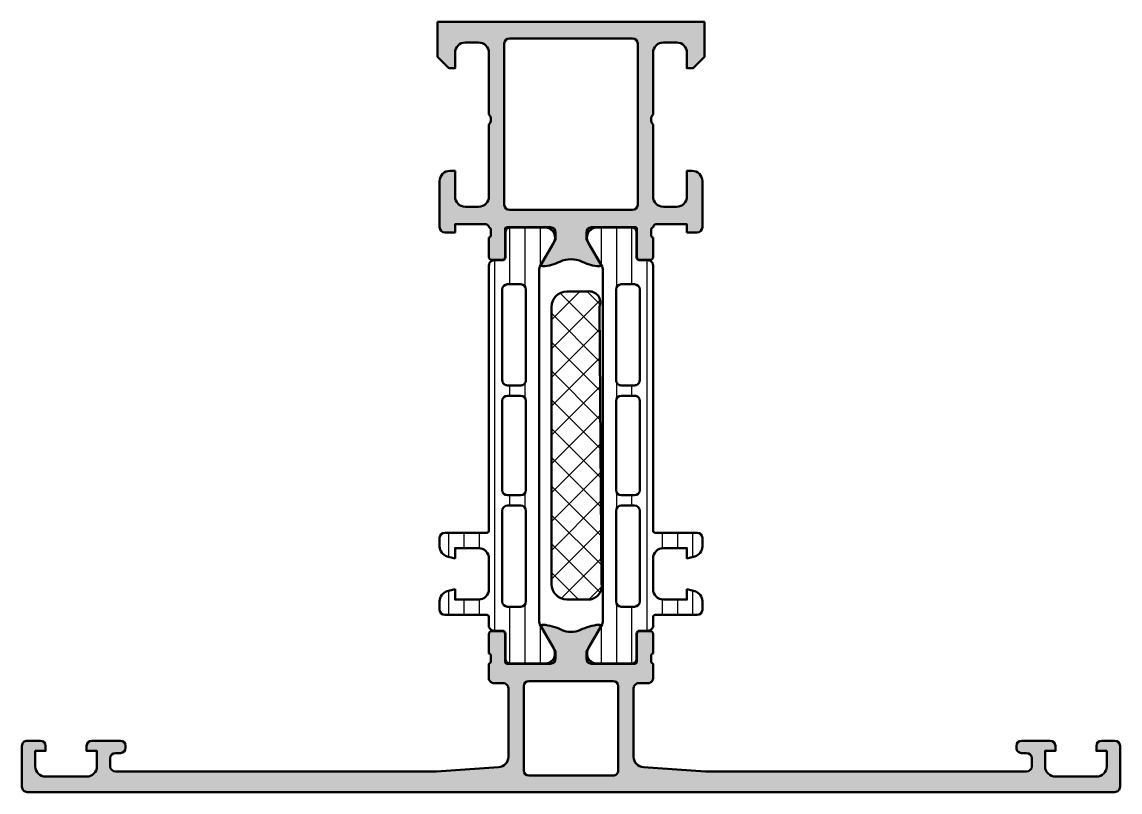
# Model space of a CAD drawing. Extents: x 0 to 107, y 0 to 75.
import ezdxf

# ---------------------------------------------------------------- set-up
doc = ezdxf.new("R2010")
doc.units = 0
for name, color, linetype, lineweight in [('0S-Alu contour', 7, 'Continuous', 50), ('0S-Alu hatch', 252, 'Continuous', 25), ('0S-Plastic contour', 254, 'Continuous', 50), ('0S-Plastic hatch', 253, 'Continuous', 25), ('0S-PT contour', 91, 'Continuous', 50), ('0S-PT hatch', 103, 'Continuous', 25)]:
    doc.layers.add(name, color=color, linetype=linetype, lineweight=lineweight)
pattern_1 = [(90, (0, 0), (-1.4859, 0), [])]

# ---------------------------------------------------------------- blocks, each defined once
blk = doc.blocks.new('357490__4FD1E0D5_B835_42A0_99E2_AF206BE9A804_')
at = {"layer": '0S-Alu hatch'}
h = blk.add_hatch(color=256, dxfattribs=at)
edge = h.paths.add_edge_path()
edge.add_arc((45.99992943855633, 11.10012912622012), 0.4999971273765241, 180, 270.0000000005252)
edge.add_line((45.99992943856091, 10.6001319988436), (46.89993518381997, 10.60013199886012))
edge.add_ellipse((46.89993518381998, 10.10013487148376), major_axis=(-0.4999971273763571, 0), ratio=1, start_angle=180, end_angle=270.0000000000008, ccw=False)
edge.add_line((47.39993231119633, 10.10013487148376), (47.39993231118805, 3.420008101815311))
edge.add_ellipse((46.40000836160981, 3.431644893013613), major_axis=(-0.9999916598899901, 0), ratio=1, start_angle=92.2039199021807, end_angle=179.3332403675118, ccw=False)
edge.add_line((46.43846421465041, 2.432392939191927), (40.39989511788973, 1.999996882273009))
edge.add_line((40.39989511788973, 1.999996882273009), (9.09991778486463, 1.999996881998572))
edge.add_ellipse((9.099917784864632, 2.500013445732179), major_axis=(-0.5000165637336065, 0), ratio=1, start_angle=0, end_angle=89.99999999999977, ccw=False)
edge.add_line((8.599901221131026, 2.500013445732179), (8.59990122140559, 3.299999934033992))
edge.add_ellipse((9.09993632057094, 3.299964834865358), major_axis=(-0.5000351003972154, 0), ratio=1, start_angle=270.0040217861088, end_angle=359.99597821389375, ccw=False)
edge.add_line((9.099901221402448, 3.799999934030708), (9.599901221405341, 3.799999934030708))
edge.add_arc((9.599901221405341, 4.299999934030729), 0.5000000000000214, 270, 360)
edge.add_line((10.09990122140536, 4.299999934030729), (10.09990122140536, 4.499999934030718))
edge.add_arc((9.599901221405322, 4.499999934030713), 0.5000000000000409, 0, 89.99999999999959)
edge.add_line((9.599901221405325, 4.999999934030754), (6.799987815040131, 4.999999934030769))
edge.add_arc((6.800042918589341, 4.499944830474687), 0.5000551065921482, 90.00631370577108, 179.9936862933146)
edge.add_line((6.299987815033261, 4.499999934031961), (6.299987815033261, 3.999999934030768))
edge.add_line((6.299987815033261, 3.999999934030768), (7.299987815033261, 3.999999934030639))
edge.add_line((7.299987815033261, 3.999999934030639), (7.299987815515991, 2.499968862668431))
edge.add_ellipse((6.300018886395597, 2.499968862668431), major_axis=(-0.9999689291203939, 0), ratio=1, start_angle=90.00000000000011, end_angle=180, ccw=False)
edge.add_line((6.300018886395598, 1.499999933548037), (2.299987815027361, 1.499999934030767))
edge.add_ellipse((2.300030993532751, 2.500043112530256), major_axis=(-1.00004317943164, 0), ratio=1, start_angle=0.00247383901108833, end_angle=89.99752616069378, ccw=False)
edge.add_line((1.299987815033261, 2.49999993403001), (1.299987815033261, 3.999999934030768))
edge.add_line((1.299987815033261, 3.999999934030768), (2.299987815033261, 3.999999934030768))
edge.add_line((2.299987815033261, 3.999999934030768), (2.299987815088536, 4.500007368681508))
edge.add_arc((1.799995249684002, 4.500007368681508), 0.4999925654045346, 0, 89.99999999966512)
edge.add_line((1.799995249686924, 4.999999934086043), (0.5000027629318897, 4.999999934038365))
edge.add_arc((0.5000027629318569, 4.499997193163508), 0.5000027408748569, 89.99999999999623, 180)
edge.add_line((2.2057e-08, 4.499997193163508), (2.20369173e-08, 0.4999870516386027))
edge.add_arc((0.4999871398107089, 0.4999870516386028), 0.4999871177737915, 180, 270.0014762355595)
edge.add_line((0.5000000220643189, -6.59692319e-08), (106.4999350775055, -7.01864721e-08))
edge.add_arc((106.4999350775055, 0.5000648796390033), 0.5000649498254754, 269.9999999999984, 360)
edge.add_line((107.000000027331, 0.5000648788273879), (107.0000000285565, 4.499919354888859))
edge.add_arc((106.4999194429226, 4.499919354888859), 0.500080585633839, 0, 89.99999989004239)
edge.add_line((106.4999194438823, 4.999999940522698), (105.2000011451554, 4.999999936525642))
edge.add_arc((105.2000011451554, 4.499949982814882), 0.5000499537107599, 90, 180)
edge.add_line((104.6999511914446, 4.499949982814882), (104.6999511939395, 3.999999934030768))
edge.add_line((104.6999511939395, 3.999999934030768), (105.6999511939395, 3.999999934030654))
edge.add_line((105.6999511939395, 3.999999934030654), (105.699951194623, 2.499962960337106))
edge.add_ellipse((104.6999881676332, 2.499962960337097), major_axis=(-0.9999630269898744, 0), ratio=1, start_angle=90.0000000423176, end_angle=180, ccw=False)
edge.add_line((104.6999881683717, 1.499999933347223), (100.7000280636486, 1.499999931076526))
edge.add_ellipse((100.7000280636486, 2.500076803739865), major_axis=(-1.000076872663339, 0), ratio=1, start_angle=0, end_angle=90.0000000000008, ccw=False)
edge.add_line((99.69995119098527, 2.500076803739865), (99.69995119393951, 3.999999934030768))
edge.add_line((99.69995119393951, 3.999999934030768), (100.6999511939395, 3.999999934030768))
edge.add_line((100.6999511939395, 3.999999934030768), (100.6999511959115, 4.500044339294618))
edge.add_arc((100.1999955992033, 4.500044339294618), 0.499955596708162, 0, 89.99999999999837)
edge.add_line((100.1999955992034, 4.99999993600278), (97.39996340097082, 4.999999934030764))
edge.add_arc((97.39996340097082, 4.499999934030707), 0.500000000000057, 90, 180)
edge.add_line((96.89996340097076, 4.499999934030707), (96.8999634009708, 4.299999934030645))
edge.add_arc((97.39996340097078, 4.29999993403068), 0.4999999999999716, 180, 270.0000001411698)
edge.add_line((97.39996340220272, 3.799999934030709), (97.89992830180518, 3.799999935262576))
edge.add_ellipse((97.89992830180518, 3.299964834865309), major_axis=(-0.500035100397267, 0), ratio=1, start_angle=180, end_angle=270, ccw=False)
edge.add_line((98.39996340220245, 3.299964835036921), (98.39996340124515, 2.500013445732302))
edge.add_ellipse((97.89994683751151, 2.500013445732168), major_axis=(-0.5000165637336238, 0), ratio=1, start_angle=90, end_angle=180, ccw=False)
edge.add_line((97.89994683751151, 1.999996881998545), (66.59996950448652, 1.999996882272981))
edge.add_line((66.59996950448652, 1.999996882272981), (60.56151418229343, 2.432384792282648))
edge.add_ellipse((60.59997207838205, 3.431684810394241), major_axis=(-1.000039767193982, 0), ratio=1, start_angle=0, end_angle=87.79606903054412, ccw=False)
edge.add_line((59.59993231118807, 3.431684810394241), (59.5999323111798, 10.10013487148362))
edge.add_ellipse((60.09992943855631, 10.10013487148362), major_axis=(-0.4999971273765027, 0), ratio=1, start_angle=269.9999999994748, end_angle=360, ccw=False)
edge.add_line((60.09992943856089, 10.60013199886012), (60.99993518381984, 10.6001319988436))
edge.add_arc((60.99993518381985, 11.10012912622006), 0.4999971273764637, 269.9999999999992, 360)
edge.add_line((61.49993231119632, 11.10012912622006), (61.49993231118807, 12.50013352473056))
edge.add_ellipse((61.57879933350562, 12.76767677014245), major_axis=(-0.2789254297742734, 0), ratio=1, start_angle=-1.1624791643134245, end_angle=73.57541436801142, ccw=False)
edge.add_line((61.29993131118812, 12.77333552473081), (61.29993131118837, 13.22692952473089))
edge.add_ellipse((61.57879940683104, 13.23259018420804), major_axis=(-0.2789255417366551, 0), ratio=1, start_angle=-73.57540544465621, end_angle=1.1628700729074808, ccw=False)
edge.add_line((61.49993231118806, 13.50013352473052), (61.49993231118784, 15.38014452473939))
edge.add_arc((61.19993231118799, 15.38014452473935), 0.299999999999855, 0, 89.99999999998644)
edge.add_line((61.19993231118806, 15.68014452473921), (60.21995799214531, 15.68014452473944))
edge.add_arc((60.21995799214523, 15.38014452473948), 0.2999999999999616, 89.99999999998506, 180)
edge.add_line((59.91995799214527, 15.38014452473948), (59.91995799214527, 12.70013352473109))
edge.add_ellipse((59.7199656215388, 12.70013352473108), major_axis=(-0.1999923706064663, 0), ratio=1, start_angle=90, end_angle=180, ccw=False)
edge.add_line((59.7199656215388, 12.50014115412462), (55.49991942893439, 12.50014115395899))
edge.add_ellipse((55.49991942893442, 13.00012827173292), major_axis=(-0.4999871177739302, 0), ratio=1, start_angle=0, end_angle=89.99999999999591, ccw=False)
edge.add_line((54.99993231116049, 13.00012827173292), (54.99993231118807, 13.7001381023671))
edge.add_line((54.99993231118807, 13.7001381023671), (56.38817694009433, 16.10465622980852))
edge.add_arc((56.26430303515732, 16.16255089968168), 0.1367352811971543, 334.9501291749507, 464.9238952411785)
edge.add_arc((56.66419420197813, 11.29813670211997), 5.01544623895251, 94.9768412664942, 116.5945629453906)
edge.add_ellipse((53.49990179361001, 18.00161353760221), major_axis=(-2.401482695631353, 0), ratio=1, start_angle=67.5000333926235, end_angle=112.49996660733581, ccw=False)
edge.add_arc((50.37674043463504, 11.44365281485493), 4.866995550967084, 63.07151871785237, 85.35657133341392)
edge.add_arc((50.73264136005231, 16.16497024539471), 0.1351848956070184, 73.62843311570506, 206.4975424691854)
edge.add_line((50.6116571647037, 16.10465622980851), (51.99990179360995, 13.70013810236712))
edge.add_line((51.99990179360995, 13.70013810236712), (51.99990179384816, 13.00011809051488))
edge.add_ellipse((51.49992485692626, 13.0001180905149), major_axis=(-0.4999769369218896, 0), ratio=1, start_angle=90.00009934834509, end_angle=180, ccw=False)
edge.add_line((51.49992572386413, 12.50014115359376), (47.27990666491252, 12.50013383684031))
edge.add_ellipse((47.27990631812192, 12.7001335247311), major_axis=(-0.1999996878910992, 0), ratio=1, start_angle=0, end_angle=90.00009934834378, ccw=False)
edge.add_line((47.07990663023082, 12.7001335247311), (47.0799066302306, 15.3801445247395))
edge.add_arc((46.77990663023075, 15.38014452473947), 0.2999999999998408, 0, 89.99999999999459)
edge.add_line((46.77990663023078, 15.68014452473932), (45.79993231118804, 15.68014452473943))
edge.add_arc((45.79993231118801, 15.38014452473924), 0.3000000000001819, 89.99999999999186, 180)
edge.add_line((45.49993231118782, 15.38014452473924), (45.49993231118805, 13.50013352473065))
edge.add_ellipse((45.42106521554509, 13.23259018420795), major_axis=(-0.2789255417368594, 0), ratio=1, start_angle=178.8371299271835, end_angle=253.57540544467162, ccw=False)
edge.add_line((45.69993331118797, 13.22692952473124), (45.69993331118797, 12.77333552473083))
edge.add_ellipse((45.42106528887042, 12.76767677014236), major_axis=(-0.2789254297743323, 0), ratio=1, start_angle=106.4245856320064, end_angle=181.1624791643354, ccw=False)
edge.add_line((45.49993231118807, 12.50013352473044), (45.4999323111798, 11.10012912622012))
edge = h.paths.add_edge_path()
edge.add_line((48.89994528115876, 2.100139509037092), (48.89994528115877, 10.30012894709404))
edge.add_ellipse((49.39994528115877, 10.30012894709404), major_axis=(-0.4999999999999929, 0), ratio=1, start_angle=270, end_angle=360, ccw=False)
edge.add_line((49.39994528115877, 10.80012894709404), (57.59991934121735, 10.80012894709404))
edge.add_ellipse((57.59991934121735, 10.30012894709404), major_axis=(-0.5, 0), ratio=1, start_angle=180, end_angle=270, ccw=False)
edge.add_line((58.09991934121736, 10.30012894709404), (58.09991934121736, 2.100139509037099))
edge.add_ellipse((57.59991934121735, 2.100139509037099), major_axis=(-0.5000000000000071, 0), ratio=1, start_angle=89.9999999999992, end_angle=180, ccw=False)
edge.add_line((57.59991934121735, 1.600139509037092), (49.39994528115876, 1.600139509037092))
edge.add_ellipse((49.39994528115876, 2.100139509037092), major_axis=(-0.5, 0), ratio=1, start_angle=0, end_angle=90, ccw=False)
at = {"layer": '0S-Alu contour', "color": 7}
for points in [[(50.6116571647037, 16.10465622980851), (51.99990179360995, 13.70013810236712), (51.99990179384816, 13.00011809051488)], [(54.99993231116049, 13.00012827173292), (54.99993231118807, 13.7001381023671), (56.38817694009433, 16.10465622980852)], [(45.49993231118782, 15.38014452473924), (45.49993231118805, 13.50013352473065)], [(46.77990663023078, 15.68014452473932), (45.79993231118804, 15.68014452473943)], [(47.07990663023082, 12.7001335247311), (47.0799066302306, 15.3801445247395)], [(59.91995799214527, 15.38014452473948), (59.91995799214527, 12.70013352473109)], [(61.19993231118806, 15.68014452473921), (60.21995799214531, 15.68014452473944)], [(61.49993231118806, 13.50013352473052), (61.49993231118784, 15.38014452473939)], [(45.69993331118797, 13.22692952473124), (45.69993331118797, 12.77333552473083)], [(61.29993131118812, 12.77333552473081), (61.29993131118837, 13.22692952473089)], [(45.49993231118807, 12.50013352473044), (45.4999323111798, 11.10012912622012)], [(51.49992572386413, 12.50014115359376), (47.27990666491252, 12.50013383684031)], [(59.7199656215388, 12.50014115412462), (55.49991942893439, 12.50014115395899)], [(61.49993231119632, 11.10012912622006), (61.49993231118807, 12.50013352473056)], [(49.39994528115877, 10.80012894709404), (57.59991934121735, 10.80012894709404)], [(45.99992943856091, 10.6001319988436), (46.89993518381997, 10.60013199886012)], [(47.39993231119633, 10.10013487148376), (47.39993231118805, 3.420008101815311)], [(48.89994528115876, 2.100139509037092), (48.89994528115877, 10.30012894709404)], [(58.09991934121736, 10.30012894709404), (58.09991934121736, 2.100139509037099)], [(59.59993231118807, 3.431684810394241), (59.5999323111798, 10.10013487148362)], [(60.09992943856089, 10.60013199886012), (60.99993518381984, 10.6001319988436)], [(2.2057e-08, 4.499997193163508), (2.20369173e-08, 0.4999870516386027)], [(1.799995249686924, 4.999999934086043), (0.5000027629318897, 4.999999934038365)], [(1.299987815033261, 2.49999993403001), (1.299987815033261, 3.999999934030768), (2.299987815033261, 3.999999934030768), (2.299987815088536, 4.500007368681508)], [(6.299987815033261, 4.499999934031961), (6.299987815033261, 3.999999934030768), (7.299987815033261, 3.999999934030639), (7.299987815515991, 2.499968862668431)], [(9.599901221405325, 4.999999934030754), (6.799987815040131, 4.999999934030769)], [(10.09990122140536, 4.299999934030729), (10.09990122140536, 4.499999934030718)], [(96.89996340097076, 4.499999934030707), (96.8999634009708, 4.299999934030645)], [(100.1999955992034, 4.99999993600278), (97.39996340097082, 4.999999934030764)], [(99.69995119098527, 2.500076803739865), (99.69995119393951, 3.999999934030768), (100.6999511939395, 3.999999934030768), (100.6999511959115, 4.500044339294618)], [(104.6999511914446, 4.499949982814882), (104.6999511939395, 3.999999934030768), (105.6999511939395, 3.999999934030654), (105.699951194623, 2.499962960337106)], [(106.4999194438823, 4.999999940522698), (105.2000011451554, 4.999999936525642)], [(107.000000027331, 0.5000648788273879), (107.0000000285565, 4.499919354888859)], [(8.599901221131026, 2.500013445732179), (8.59990122140559, 3.299999934033992)], [(9.099901221402448, 3.799999934030708), (9.599901221405341, 3.799999934030708)], [(97.39996340220272, 3.799999934030709), (97.89992830180518, 3.799999935262576)], [(98.39996340220245, 3.299964835036921), (98.39996340124515, 2.500013445732302)], [(46.43846421465041, 2.432392939191927), (40.39989511788973, 1.999996882273009), (9.09991778486463, 1.999996881998572)], [(97.89994683751151, 1.999996881998545), (66.59996950448652, 1.999996882272981), (60.56151418229343, 2.432384792282648)], [(6.300018886395598, 1.499999933548037), (2.299987815027361, 1.499999934030767)], [(57.59991934121735, 1.600139509037092), (49.39994528115876, 1.600139509037092)], [(104.6999881683717, 1.499999933347223), (100.7000280636486, 1.499999931076526)], [(0.5000000220643189, -6.59692319e-08), (106.4999350775055, -7.01864721e-08)]]:
    blk.add_lwpolyline(points, dxfattribs=at)
for centre, radius, start, end in [((50.73264136005231, 16.16497024539471), 0.1351848956070184, 73.62843311570506, 206.4975424691854), ((50.37674043463504, 11.44365281485493), 4.866995550967084, 63.07151871785237, 85.35657133341392), ((56.66419420197813, 11.29813670211997), 5.01544623895251, 94.9768412664942, 116.5945629453906), ((56.26430303515732, 16.16255089968168), 0.1367352811971543, 334.9501291749507, 104.9238952411785), ((45.79993231118801, 15.38014452473924), 0.3000000000001819, 89.99999999999186, 180), ((46.77990663023075, 15.38014452473947), 0.2999999999998408, 0, 89.99999999999459), ((60.21995799214523, 15.38014452473948), 0.2999999999999616, 89.99999999998506, 180), ((61.19993231118799, 15.38014452473935), 0.299999999999855, 0, 89.99999999998644), ((45.99992943855633, 11.10012912622012), 0.4999971273765241, 180, 270.0000000005252), ((60.99993518381985, 11.10012912622006), 0.4999971273764637, 269.9999999999992, 0), ((0.5000027629318569, 4.499997193163508), 0.5000027408748569, 89.99999999999623, 180), ((1.799995249684002, 4.500007368681508), 0.4999925654045346, 0, 89.99999999966512), ((6.800042918589341, 4.499944830474687), 0.5000551065921482, 90.00631370577108, 179.9936862933146), ((9.599901221405322, 4.499999934030713), 0.5000000000000409, 0, 89.99999999999959), ((9.599901221405341, 4.299999934030729), 0.5000000000000214, 270, 0), ((97.39996340097082, 4.499999934030707), 0.500000000000057, 90, 180), ((97.39996340097078, 4.29999993403068), 0.4999999999999716, 180, 270.0000001411698), ((100.1999955992033, 4.500044339294618), 0.499955596708162, 0, 89.99999999999837), ((105.2000011451554, 4.499949982814882), 0.5000499537107599, 90, 180), ((106.4999194429226, 4.499919354888859), 0.500080585633839, 0, 89.99999989004239), ((0.4999871398107089, 0.4999870516386028), 0.4999871177737915, 180, 270.0014762355595), ((106.4999350775055, 0.5000648796390033), 0.5000649498254754, 269.9999999999984, 0)]:
    blk.add_arc(centre, radius, start, end, dxfattribs=at)
at = {"layer": '0S-Alu contour', "color": 7, "extrusion": (0, 0, -1)}
for centre, radius, start, end in [((-53.49990179361001, 18.00161353760221), 2.401482695631353, 247.5000333926642, 292.4999666073765), ((-45.42106521554509, 13.23259018420795), 0.2789255417368594, 106.4245945553284, 181.1628700728166), ((-51.49992485692626, 13.0001180905149), 0.4999769369218896, 180, 269.9999006516549), ((-55.49991942893442, 13.00012827173292), 0.4999871177739302, 270.0000000000041, 0), ((-61.57879940683104, 13.23259018420804), 0.2789255417366551, 358.8371299270925, 73.57540544465623), ((-45.42106528887042, 12.76767677014236), 0.2789254297743323, 178.8375208356646, 253.5754143679936), ((-47.27990631812192, 12.7001335247311), 0.1999996878910992, 269.9999006516562, 0), ((-59.7199656215388, 12.70013352473108), 0.1999923706064663, 180, 270), ((-61.57879933350562, 12.76767677014245), 0.2789254297742734, 286.4245856319887, 1.162479164313403), ((-49.39994528115877, 10.30012894709404), 0.4999999999999929, 0, 90), ((-57.59991934121735, 10.30012894709404), 0.5, 90, 180), ((-46.89993518381998, 10.10013487148376), 0.4999971273763571, 89.9999999999992, 180), ((-60.09992943855631, 10.10013487148362), 0.4999971273765027, 0, 90.00000000052519), ((-9.09993632057094, 3.299964834865358), 0.5000351003972154, 0.0040217861062343, 89.99597821389119), ((-46.40000836160981, 3.431644893013613), 0.9999916598899901, 180.6667596324883, 267.7960800978193), ((-60.59997207838205, 3.431684810394241), 1.000039767193982, 272.203930969456, 0), ((-97.89992830180518, 3.299964834865309), 0.500035100397267, 90, 180), ((-2.300030993532751, 2.500043112530256), 1.00004317943164, 270.0024738393063, 359.9975261609889), ((-6.300018886395597, 2.499968862668431), 0.9999689291203939, 180, 269.9999999999999), ((-9.099917784864632, 2.500013445732179), 0.5000165637336065, 270.0000000000002, 0), ((-97.89994683751151, 2.500013445732168), 0.5000165637336238, 180, 270), ((-100.7000280636486, 2.500076803739865), 1.000076872663339, 269.9999999999992, 0), ((-104.6999881676332, 2.499962960337097), 0.9999630269898744, 180, 269.9999999576824), ((-49.39994528115876, 2.100139509037092), 0.5, 270, 0), ((-57.59991934121735, 2.100139509037099), 0.5000000000000071, 180, 270.0000000000008)]:
    blk.add_arc(centre, radius, start, end, dxfattribs=at)
blk = doc.blocks.new('284027__594033E1_4A6B_4FFE_96AC_2A7843C08947___820F5DB9_46E0_44D7_868A_A08F9F02D66C_')
at = {"layer": '0S-Plastic hatch'}
h = blk.add_hatch(dxfattribs=at)
h.set_pattern_fill('ANSI31', color=256, scale=0.4680000000000001, angle=45, style=0)
h.set_pattern_definition(pattern_1)
edge = h.paths.add_edge_path()
edge.add_line((56.59998869139983, 50.92833079431193), (56.60107500379304, 16.57406308424986))
edge.add_ellipse((56.101075004043, 16.57404727380665), major_axis=(-0.5000000000000082, 0), ratio=1, start_angle=150.0020786985414, end_angle=180.0018117430833, ccw=False)
edge.add_line((56.53409677568368, 16.3240629837299), (55.21570977789663, 14.0403583824748))
edge.add_arc((56.0569820085554, 13.4997539283803), 0.9999960709244803, 147.2750591980445, 261.8204672459865)
edge.add_line((55.91470721164117, 12.50993069970388), (59.39125145125752, 12.5100573472604))
edge.add_arc((59.39123323682728, 13.0100533243742), 0.4999959774455645, 270.0020872367506, 360.0100000351535)
edge.add_line((59.89122920665741, 13.01014059044109), (59.89081033800209, 15.41003094920246))
edge.add_ellipse((60.19081033343269, 15.41008330981691), major_axis=(-0.2999999999999934, 0), ratio=1, start_angle=-89.99797592308408, end_angle=0.010000140810802804, ccw=False)
edge.add_line((60.19079973539074, 15.71008330962971), (61.00113303193751, 15.71011193611219))
edge.add_arc((61.00111536862897, 16.21010925689817), 0.4999973210979719, 270.0020240769074, 360.0023822800018)
edge.add_line((61.50111268929475, 16.21013004610141), (61.50243323428469, 17.05120229122888))
edge.add_ellipse((61.70243323428469, 17.05120229122876), major_axis=(-0.1999999999999886, 0), ratio=1, start_angle=270, end_angle=360, ccw=False)
edge.add_line((61.70243323428469, 17.25120229122875), (65.80243323427305, 17.25120229122875))
edge.add_arc((65.80243323427305, 17.75120229122875), 0.5000000000000036, 270, 360)
edge.add_line((66.30243323427305, 17.75120229122902), (66.3024332342726, 18.58195151458733))
edge.add_arc((65.30243323427312, 18.58195151458678), 0.9999999999994599, 0, 74.99999999881378)
edge.add_line((65.56125227939552, 19.54787734086997), (64.80243323427317, 19.75120229122869))
edge.add_line((64.80243323427317, 19.75120229122869), (64.80243323427304, 18.75120229122875))
edge.add_line((64.80243323427304, 18.75120229122875), (62.50243323428373, 18.75120229122875))
edge.add_ellipse((62.50414248000591, 19.75532877543039), major_axis=(-1.00412793895802, 0), ratio=1, start_angle=0.2340877213032968, end_angle=89.90246998462368, ccw=False)
edge.add_line((61.50002292155801, 19.75122632025481), (61.500022921558, 22.7511046743985))
edge.add_ellipse((62.50414226812572, 22.74707631855116), major_axis=(-1.004127427074075, 0), ratio=1, start_angle=270.09751797517544, end_angle=359.77014032150333, ccw=False)
edge.add_line((62.50243323428305, 23.75120229122875), (64.80243323427305, 23.75120229122876))
edge.add_line((64.80243323427305, 23.75120229122876), (64.80243323427305, 22.75120229122875))
edge.add_line((64.80243323427305, 22.75120229122875), (65.56125227935972, 22.95452724154782))
edge.add_arc((65.30243323427294, 23.92045306784118), 1.000000000000069, 284.9999999990653, 360)
edge.add_line((66.30243323427301, 23.92045306784115), (66.302433234273, 24.7512022912288))
edge.add_arc((65.80243323427305, 24.75120229122881), 0.4999999999999432, 0, 90)
edge.add_line((65.80243323427305, 25.25120229122875), (61.70243323428489, 25.25120229122875))
edge.add_ellipse((61.70416178718004, 25.455375387072), major_axis=(-0.2041804127758777, 0), ratio=1, start_angle=1.15586894373331, end_angle=89.51493893431439, ccw=False)
edge.add_line((61.500022921558, 25.45125658823295), (61.50000000023793, 51.2926084099033))
edge.add_arc((61.00000267914015, 51.29260796640053), 0.4999973210979837, 5.08192581852e-05, 90.0020240769245)
edge.add_line((60.99998501583146, 51.79260528718652), (60.18965028893017, 51.79257666063852))
edge.add_ellipse((60.18963969088822, 52.09257666045132), major_axis=(-0.299999999999995, 0), ratio=1, start_angle=-0.005849545076500817, end_angle=90.0020240769158, ccw=False)
edge.add_line((59.8896396924517, 52.09260728859734), (59.88988470929951, 54.49249767140516))
edge.add_arc((59.38988873445961, 54.49254871698273), 0.4999959774455841, 359.9941505605963, 450.0020872367506)
edge.add_line((59.38987052002936, 54.99254469409654), (55.91332648878386, 54.99241804653367))
edge.add_arc((56.05567298966565, 54.00260512706297), 0.9999960709244804, 98.18368334978575, 212.7290913977279)
edge.add_line((55.2144399234454, 53.46193973131242), (56.53299235290179, 51.17833064206307))
edge.add_ellipse((56.09998869164975, 50.92831498386866), major_axis=(-0.5000000000000516, 0), ratio=1, start_angle=180.0018117430833, end_angle=210.0020718972318, ccw=False)
edge = h.paths.add_edge_path()
edge.add_ellipse((58.40053698091734, 48.95119358170581), major_axis=(-0.4999963606566098, 0), ratio=1, start_angle=270.00000001210515, end_angle=360, ccw=False)
edge.add_line((58.4005369808117, 49.45118994236242), (59.7005512993387, 49.45118994262383))
edge.add_ellipse((59.7005512993387, 48.9511899405362), major_axis=(-0.5000000020876314, 0), ratio=1, start_angle=180, end_angle=270, ccw=False)
edge.add_line((60.20055130142633, 48.95118994053619), (60.20055130142632, 40.10119604774752))
edge.add_ellipse((59.70055129926901, 40.10119604774752), major_axis=(-0.5000000021573073, 0), ratio=1, start_angle=89.99810091050438, end_angle=180, ccw=False)
edge.add_line((59.7005347265867, 39.60119604586487), (58.40053698091725, 39.60119604585162))
edge.add_ellipse((58.40053698091725, 40.10119240650811), major_axis=(-0.4999963606565033, 0), ratio=1, start_angle=0, end_angle=90.0000000000008, ccw=False)
edge.add_line((57.90054062026074, 40.10119240650737), (57.90054062026073, 48.95119358170581))
edge = h.paths.add_edge_path()
edge.add_line((57.9005406202636, 29.40118994304763), (57.90054062026359, 38.10119604656851))
edge.add_ellipse((58.40054062026361, 38.1011960465633), major_axis=(-0.5000000000000142, 0), ratio=1, start_angle=270, end_angle=360, ccw=False)
edge.add_line((58.40054062026361, 38.60119604656332), (59.70055130141595, 38.60119604656333))
edge.add_ellipse((59.70055130141595, 38.10119604656332), major_axis=(-0.5000000000000071, 0), ratio=1, start_angle=180, end_angle=270.0000000000008, ccw=False)
edge.add_line((60.20055130141596, 38.10119604656332), (60.20055130141594, 29.40118994304764))
edge.add_ellipse((59.70055130141594, 29.40118994304764), major_axis=(-0.5, 0), ratio=1, start_angle=90, end_angle=180, ccw=False)
edge.add_line((59.70055130141594, 28.90118994304764), (58.40054062026359, 28.90118994304764))
edge.add_ellipse((58.40054062026359, 29.40118994304763), major_axis=(-0.4999999999999929, 0), ratio=1, start_angle=0, end_angle=90, ccw=False)
edge = h.paths.add_edge_path()
edge.add_line((57.9005406202636, 18.55121130535237), (57.90054062025035, 27.40119358240432))
edge.add_ellipse((58.40053698090692, 27.40119358240432), major_axis=(-0.4999963606565672, 0), ratio=1, start_angle=270, end_angle=360, ccw=False)
edge.add_line((58.40053698090692, 27.90118994306089), (59.70055129933341, 27.9011899433223))
edge.add_ellipse((59.70055129932831, 27.40118994123469), major_axis=(-0.5000000020876172, 0), ratio=1, start_angle=180, end_angle=269.9999999994154, ccw=False)
edge.add_line((60.20055130141592, 27.40118994123468), (60.20055130141594, 18.55118078777944))
edge.add_ellipse((59.700566560205, 18.55118078777425), major_axis=(-0.4999847412109375, 0), ratio=1, start_angle=90.0000000000008, end_angle=180, ccw=False)
edge.add_line((59.70056656020501, 18.05119604656331), (58.40055587905265, 18.05119604656332))
edge.add_ellipse((58.40055587905265, 18.55121130535237), major_axis=(-0.500015258789052, 0), ratio=1, start_angle=0, end_angle=90, ccw=False)
at = {"layer": '0S-Alu contour', "color": 7}
for points in [[(58.4005369808117, 49.45118994236242), (59.7005512993387, 49.45118994262383)], [(57.90054062026074, 40.10119240650737), (57.90054062026073, 48.95119358170581)], [(60.20055130142633, 48.95118994053619), (60.20055130142632, 40.10119604774752)], [(59.7005347265867, 39.60119604586487), (58.40053698091725, 39.60119604585162)], [(58.40054062026361, 38.60119604656332), (59.70055130141595, 38.60119604656333)], [(57.9005406202636, 29.40118994304763), (57.90054062026359, 38.10119604656851)], [(60.20055130141596, 38.10119604656332), (60.20055130141594, 29.40118994304764)], [(59.70055130141594, 28.90118994304764), (58.40054062026359, 28.90118994304764)], [(58.40053698090692, 27.90118994306089), (59.70055129933341, 27.9011899433223)], [(57.9005406202636, 18.55121130535237), (57.90054062025035, 27.40119358240432)], [(60.20055130141592, 27.40118994123468), (60.20055130141594, 18.55118078777944)], [(59.70056656020501, 18.05119604656331), (58.40055587905265, 18.05119604656332)]]:
    blk.add_lwpolyline(points, dxfattribs=at)
at = {"layer": '0S-Alu contour', "color": 7, "extrusion": (0, 0, -1)}
for centre, radius, start, end in [((-58.40053698091734, 48.95119358170581), 0.4999963606566098, 0, 89.99999998789487), ((-59.7005512993387, 48.9511899405362), 0.5000000020876314, 90, 180), ((-58.40053698091725, 40.10119240650811), 0.4999963606565033, 269.9999999999992, 0), ((-59.70055129926901, 40.10119604774752), 0.5000000021573073, 180, 270.0018990894956), ((-58.40054062026361, 38.1011960465633), 0.5000000000000142, 0, 90), ((-59.70055130141595, 38.10119604656332), 0.5000000000000071, 89.9999999999992, 180), ((-58.40054062026359, 29.40118994304763), 0.4999999999999929, 270, 0), ((-59.70055130141594, 29.40118994304764), 0.5, 180, 270), ((-58.40053698090692, 27.40119358240432), 0.4999963606565672, 0, 90), ((-59.70055129932831, 27.40118994123469), 0.5000000020876172, 90.0000000005846, 180), ((-58.40055587905265, 18.55121130535237), 0.500015258789052, 270, 0), ((-59.700566560205, 18.55118078777425), 0.4999847412109375, 180, 269.9999999999992)]:
    blk.add_arc(centre, radius, start, end, dxfattribs=at)
at = {"layer": '0S-Plastic contour', "color": 7}
for points in [[(59.38987052002936, 54.99254469409654), (55.91332648878386, 54.99241804653367)], [(59.8896396924517, 52.09260728859734), (59.88988470929951, 54.49249767140516)], [(55.2144399234454, 53.46193973131242), (56.53299235290179, 51.17833064206307)], [(60.99998501583146, 51.79260528718652), (60.18965028893017, 51.79257666063852)], [(56.59998869139983, 50.92833079431193), (56.60107500379304, 16.57406308424986)], [(61.500022921558, 25.45125658823295), (61.50000000023793, 51.2926084099033)], [(65.80243323427305, 25.25120229122875), (61.70243323428489, 25.25120229122875)], [(66.30243323427301, 23.92045306784115), (66.302433234273, 24.7512022912288)], [(62.50243323428305, 23.75120229122875), (64.80243323427305, 23.75120229122876), (64.80243323427305, 22.75120229122875), (65.56125227935972, 22.95452724154782)], [(61.50002292155801, 19.75122632025481), (61.500022921558, 22.7511046743985)], [(65.56125227939552, 19.54787734086997), (64.80243323427317, 19.75120229122869), (64.80243323427304, 18.75120229122875), (62.50243323428373, 18.75120229122875)], [(66.30243323427305, 17.75120229122902), (66.3024332342726, 18.58195151458733)], [(61.70243323428469, 17.25120229122875), (65.80243323427305, 17.25120229122875)], [(56.53409677568368, 16.3240629837299), (55.21570977789663, 14.0403583824748)], [(61.50111268929475, 16.21013004610141), (61.50243323428469, 17.05120229122888)], [(59.89122920665741, 13.01014059044109), (59.89081033800209, 15.41003094920246)], [(60.19079973539074, 15.71008330962971), (61.00113303193751, 15.71011193611219)], [(55.91470721164117, 12.50993069970388), (59.39125145125752, 12.5100573472604)]]:
    blk.add_lwpolyline(points, dxfattribs=at)
for centre, radius, start, end in [((56.05567298966565, 54.00260512706297), 0.9999960709244804, 98.18368334978575, 212.7290913977279), ((59.38988873445961, 54.49254871698273), 0.4999959774455841, 359.9941505605963, 90.00208723675065), ((61.00000267914015, 51.29260796640053), 0.4999973210979837, 5.08192581852e-05, 90.0020240769245), ((65.80243323427305, 24.75120229122881), 0.4999999999999432, 0, 90), ((65.30243323427294, 23.92045306784118), 1.000000000000069, 284.9999999990653, 0), ((65.30243323427312, 18.58195151458678), 0.9999999999994599, 0, 74.99999999881378), ((65.80243323427305, 17.75120229122875), 0.5000000000000036, 270, 0), ((61.00111536862897, 16.21010925689817), 0.4999973210979719, 270.0020240769074, 0.0023822800018465), ((56.0569820085554, 13.4997539283803), 0.9999960709244803, 147.2750591980445, 261.8204672459865), ((59.39123323682728, 13.0100533243742), 0.4999959774455645, 270.0020872367506, 0.0100000351534371)]:
    blk.add_arc(centre, radius, start, end, dxfattribs=at)
at = {"layer": '0S-Plastic contour', "color": 7, "extrusion": (0, 0, -1)}
for centre, radius, start, end in [((-60.18963969088822, 52.09257666045132), 0.299999999999995, 269.9979759230842, 0.0058495450764934), ((-56.09998869164975, 50.92831498386866), 0.5000000000000516, 149.9979281027682, 179.9981882569167), ((-61.70416178718004, 25.455375387072), 0.2041804127758777, 270.4850610656856, 358.8441310562667), ((-62.50414226812572, 22.74707631855116), 1.004127427074075, 0.2298596784966809, 89.90248202482458), ((-62.50414248000591, 19.75532877543039), 1.00412793895802, 270.0975300153763, 359.7659122786967), ((-61.70243323428469, 17.05120229122876), 0.1999999999999886, 0, 90), ((-56.101075004043, 16.57404727380665), 0.5000000000000082, 179.9981882569167, 209.9979213014586), ((-60.19081033343269, 15.41008330981691), 0.2999999999999934, 359.9899998591892, 89.99797592308416)]:
    blk.add_arc(centre, radius, start, end, dxfattribs=at)
blk = doc.blocks.new('284027__5D5212AD_F1CE_4402_9CA4_76E02D1E4735___3F1AD504_7A04_415C_A891_40E88EA0BA41_')
at = {"layer": '0S-Plastic hatch'}
h = blk.add_hatch(dxfattribs=at)
h.set_pattern_fill('ANSI31', color=256, scale=0.4680000000000001, angle=45, style=0)
h.set_pattern_definition(pattern_1)
edge = h.paths.add_edge_path()
edge.add_line((45.49999999976207, 51.2926084099033), (45.499977078442, 25.45125658823233))
edge.add_ellipse((45.29583821281997, 25.45537538707201), major_axis=(-0.204180412775883, 0), ratio=1, start_angle=90.48506106574342, end_angle=178.8441310560921, ccw=False)
edge.add_line((45.29756676571532, 25.25120229122875), (41.19756676572694, 25.25120229122875))
edge.add_arc((41.19756676572694, 24.75120229122881), 0.4999999999999432, 90, 180)
edge.add_line((40.697566765727, 24.75120229122881), (40.697566765727, 23.92045306784114))
edge.add_arc((41.69756676572708, 23.92045306784117), 1.000000000000071, 180, 255.0000000009347)
edge.add_line((41.43874772064029, 22.95452724154781), (42.19756676572695, 22.75120229122875))
edge.add_line((42.19756676572695, 22.75120229122875), (42.19756676572695, 23.75120229122876))
edge.add_line((42.19756676572695, 23.75120229122876), (44.49756676571589, 23.75120229122875))
edge.add_ellipse((44.49585773187428, 22.74707631855116), major_axis=(-1.004127427074073, 0), ratio=1, start_angle=180.2298596784713, end_angle=269.9024820248846, ccw=False)
edge.add_line((45.49997707844199, 22.75110467439805), (45.49997707844199, 19.75122632025493))
edge.add_ellipse((44.49585751999409, 19.75532877543039), major_axis=(-1.004127938958019, 0), ratio=1, start_angle=90.09753001524132, end_angle=179.765912278703, ccw=False)
edge.add_line((44.49756676571391, 18.75120229122875), (42.19756676572695, 18.75120229122875))
edge.add_line((42.19756676572695, 18.75120229122875), (42.19756676572684, 19.75120229122869))
edge.add_line((42.19756676572684, 19.75120229122869), (41.43874772060448, 19.54787734086996))
edge.add_arc((41.69756676572686, 18.58195151458678), 0.9999999999994512, 105.0000000011864, 180)
edge.add_line((40.6975667657274, 18.58195151458678), (40.69756676572694, 17.75120229122903))
edge.add_arc((41.19756676572694, 17.75120229122874), 0.5, 180, 270)
edge.add_line((41.19756676572694, 17.25120229122875), (45.29756676571532, 17.25120229122874))
edge.add_ellipse((45.29756676571532, 17.05120229122875), major_axis=(-0.1999999999999886, 0), ratio=1, start_angle=180, end_angle=270, ccw=False)
edge.add_line((45.4975667657153, 17.05120229122875), (45.49888731070525, 16.21013004610117))
edge.add_arc((45.99888463137102, 16.21010925689817), 0.4999973210979704, 179.9976177199981, 269.9979759230926)
edge.add_line((45.99886696806249, 15.7101119361122), (46.80920026460925, 15.71008330962971))
edge.add_ellipse((46.80918966656731, 15.41008330981691), major_axis=(-0.2999999999999968, 0), ratio=1, start_angle=179.9899998592257, end_angle=269.9979759230855, ccw=False)
edge.add_line((47.10918966199792, 15.41003094920247), (47.10877079334259, 13.01014059044109))
edge.add_arc((47.60876676317272, 13.0100533243742), 0.499995977445566, 179.9899999648466, 269.9979127632494)
edge.add_line((47.60874854874248, 12.5100573472604), (51.08529278835882, 12.50993069970388))
edge.add_arc((50.9430179914446, 13.4997539283803), 0.9999960709244774, 278.1795327540131, 392.7249408019608)
edge.add_line((51.78429022210331, 14.04035838247488), (50.46590322431633, 16.3240629837299))
edge.add_ellipse((50.89892499595699, 16.57404727380665), major_axis=(-0.5000000000000029, 0), ratio=1, start_angle=-0.0018117430832944592, end_angle=29.997921301458973, ccw=False)
edge.add_line((50.39892499620696, 16.57406308424987), (50.40001130860017, 50.92833079431193))
edge.add_ellipse((50.90001130835025, 50.92831498386866), major_axis=(-0.5000000000000508, 0), ratio=1, start_angle=329.99792810276824, end_angle=359.99818825691665, ccw=False)
edge.add_line((50.46700764709822, 51.17833064206307), (51.78556007655455, 53.46193973131233))
edge.add_arc((50.94432701033436, 54.00260512706298), 0.9999960709244813, 327.2709086022657, 441.8163166502142)
edge.add_line((51.08667351121614, 54.99241804653368), (47.61012947997063, 54.99254469409653))
edge.add_arc((47.61011126554039, 54.49254871698273), 0.4999959774455734, 89.99791276324936, 180.0058494394036)
edge.add_line((47.11011529070049, 54.49249767140515), (47.11036030754828, 52.09260728859734))
edge.add_ellipse((46.81036030911176, 52.09257666045133), major_axis=(-0.2999999999999983, 0), ratio=1, start_angle=89.99797592308408, end_angle=180.0058495450765, ccw=False)
edge.add_line((46.81034971106981, 51.79257666063853), (46.00001498416853, 51.79260528718652))
edge.add_arc((45.99999732085985, 51.29260796640053), 0.4999973210979809, 89.99797592307549, 179.9999491807418)
edge = h.paths.add_edge_path()
edge.add_line((46.79944869857368, 40.10119604774752), (46.79944869857367, 48.95118994053619))
edge.add_ellipse((47.29944870066129, 48.9511899405362), major_axis=(-0.5000000020876314, 0), ratio=1, start_angle=270, end_angle=360, ccw=False)
edge.add_line((47.29944870066129, 49.45118994262383), (48.59946301918829, 49.45118994236241))
edge.add_ellipse((48.59946301908265, 48.9511935817058), major_axis=(-0.4999963606566098, 0), ratio=1, start_angle=180, end_angle=269.99999998789406, ccw=False)
edge.add_line((49.09945937973926, 48.9511935817058), (49.09945937973926, 40.10119240650737))
edge.add_ellipse((48.59946301908276, 40.10119240650811), major_axis=(-0.4999963606565033, 0), ratio=1, start_angle=89.9999999999992, end_angle=180, ccw=False)
edge.add_line((48.59946301908275, 39.60119604585162), (47.29946527341329, 39.60119604586487))
edge.add_ellipse((47.29944870073098, 40.10119604774752), major_axis=(-0.5000000021573078, 0), ratio=1, start_angle=0, end_angle=90.00189908949562, ccw=False)
edge = h.paths.add_edge_path()
edge.add_ellipse((47.29944869858406, 29.40118994304764), major_axis=(-0.5, 0), ratio=1, start_angle=0, end_angle=90, ccw=False)
edge.add_line((46.79944869858405, 29.40118994304764), (46.79944869858405, 38.10119604656333))
edge.add_ellipse((47.29944869858405, 38.10119604656333), major_axis=(-0.5, 0), ratio=1, start_angle=270, end_angle=360, ccw=False)
edge.add_line((47.29944869858405, 38.60119604656333), (48.59945937974679, 38.60119604656332))
edge.add_ellipse((48.59945937973639, 38.1011960465633), major_axis=(-0.5000000000000142, 0), ratio=1, start_angle=180, end_angle=269.999999998808, ccw=False)
edge.add_line((49.09945937973641, 38.1011960465633), (49.0994593797364, 29.40118994304763))
edge.add_ellipse((48.59945937973641, 29.40118994304763), major_axis=(-0.4999999999999929, 0), ratio=1, start_angle=90, end_angle=180, ccw=False)
edge.add_line((48.59945937973641, 28.90118994304764), (47.29944869858406, 28.90118994304764))
edge = h.paths.add_edge_path()
edge.add_line((49.09945937974964, 27.40119358240432), (49.0994593797364, 18.55121130535237))
edge.add_ellipse((48.59944412094733, 18.55121130535237), major_axis=(-0.5000152587890625, 0), ratio=1, start_angle=90.0000000000008, end_angle=180, ccw=False)
edge.add_line((48.59944412094734, 18.05119604656331), (47.29943343979498, 18.05119604656332))
edge.add_ellipse((47.29943343979498, 18.55118078777424), major_axis=(-0.4999847412109233, 0), ratio=1, start_angle=0, end_angle=89.9999999999992, ccw=False)
edge.add_line((46.79944869858406, 18.55118078777424), (46.79944869858406, 27.40118994305278))
edge.add_ellipse((47.29944870067169, 27.40118994123468), major_axis=(-0.5000000020876243, 0), ratio=1, start_angle=270.0000000005846, end_angle=360, ccw=False)
edge.add_line((47.29944870066659, 27.9011899433223), (48.59946301909308, 27.90118994306089))
edge.add_ellipse((48.59946301909308, 27.40119358240432), major_axis=(-0.4999963606565672, 0), ratio=1, start_angle=180, end_angle=270, ccw=False)
at = {"layer": '0S-Alu contour', "color": 7}
for points in [[(47.29944870066129, 49.45118994262383), (48.59946301918829, 49.45118994236241)], [(46.79944869857368, 40.10119604774752), (46.79944869857367, 48.95118994053619)], [(49.09945937973926, 48.9511935817058), (49.09945937973926, 40.10119240650737)], [(48.59946301908275, 39.60119604585162), (47.29946527341329, 39.60119604586487)], [(47.29944869858405, 38.60119604656333), (48.59945937974679, 38.60119604656332)], [(46.79944869858405, 29.40118994304764), (46.79944869858405, 38.10119604656333)], [(49.09945937973641, 38.1011960465633), (49.0994593797364, 29.40118994304763)], [(48.59945937973641, 28.90118994304764), (47.29944869858406, 28.90118994304764)], [(47.29944870066659, 27.9011899433223), (48.59946301909308, 27.90118994306089)], [(46.79944869858406, 18.55118078777424), (46.79944869858406, 27.40118994305278)], [(49.09945937974964, 27.40119358240432), (49.0994593797364, 18.55121130535237)], [(48.59944412094734, 18.05119604656331), (47.29943343979498, 18.05119604656332)]]:
    blk.add_lwpolyline(points, dxfattribs=at)
at = {"layer": '0S-Alu contour', "color": 7, "extrusion": (0, 0, -1)}
for centre, radius, start, end in [((-47.29944870066129, 48.9511899405362), 0.5000000020876314, 0, 90), ((-48.59946301908265, 48.9511935817058), 0.4999963606566098, 90.00000001210594, 180), ((-47.29944870073098, 40.10119604774752), 0.5000000021573078, 269.9981009105044, 0), ((-48.59946301908276, 40.10119240650811), 0.4999963606565033, 180, 270.0000000000008), ((-47.29944869858405, 38.10119604656333), 0.5, 0, 90), ((-48.59945937973639, 38.1011960465633), 0.5000000000000142, 90.00000000119202, 180), ((-47.29944869858406, 29.40118994304764), 0.5, 270, 0), ((-48.59945937973641, 29.40118994304763), 0.4999999999999929, 180, 270), ((-47.29944870067169, 27.40118994123468), 0.5000000020876243, 0, 89.9999999994154), ((-48.59946301909308, 27.40119358240432), 0.4999963606565672, 90, 180), ((-47.29943343979498, 18.55118078777424), 0.4999847412109233, 270.0000000000008, 0), ((-48.59944412094733, 18.55121130535237), 0.5000152587890625, 180, 269.9999999999992)]:
    blk.add_arc(centre, radius, start, end, dxfattribs=at)
at = {"layer": '0S-Plastic contour', "color": 7}
for points in [[(51.08667351121614, 54.99241804653368), (47.61012947997063, 54.99254469409653)], [(47.11011529070049, 54.49249767140515), (47.11036030754828, 52.09260728859734)], [(50.46700764709822, 51.17833064206307), (51.78556007655455, 53.46193973131233)], [(46.81034971106981, 51.79257666063853), (46.00001498416853, 51.79260528718652)], [(45.49999999976207, 51.2926084099033), (45.499977078442, 25.45125658823233)], [(50.39892499620696, 16.57406308424987), (50.40001130860017, 50.92833079431193)], [(40.697566765727, 24.75120229122881), (40.697566765727, 23.92045306784114)], [(45.29756676571532, 25.25120229122875), (41.19756676572694, 25.25120229122875)], [(41.43874772064029, 22.95452724154781), (42.19756676572695, 22.75120229122875), (42.19756676572695, 23.75120229122876), (44.49756676571589, 23.75120229122875)], [(45.49997707844199, 22.75110467439805), (45.49997707844199, 19.75122632025493)], [(44.49756676571391, 18.75120229122875), (42.19756676572695, 18.75120229122875), (42.19756676572684, 19.75120229122869), (41.43874772060448, 19.54787734086996)], [(40.6975667657274, 18.58195151458678), (40.69756676572694, 17.75120229122903)], [(41.19756676572694, 17.25120229122875), (45.29756676571532, 17.25120229122874)], [(45.4975667657153, 17.05120229122875), (45.49888731070525, 16.21013004610117)], [(51.78429022210331, 14.04035838247488), (50.46590322431633, 16.3240629837299)], [(45.99886696806249, 15.7101119361122), (46.80920026460925, 15.71008330962971)], [(47.10918966199792, 15.41003094920247), (47.10877079334259, 13.01014059044109)], [(47.60874854874248, 12.5100573472604), (51.08529278835882, 12.50993069970388)]]:
    blk.add_lwpolyline(points, dxfattribs=at)
for centre, radius, start, end in [((47.61011126554039, 54.49254871698273), 0.4999959774455734, 89.99791276324936, 180.0058494394036), ((50.94432701033436, 54.00260512706298), 0.9999960709244813, 327.2709086022657, 81.81631665021425), ((45.99999732085985, 51.29260796640053), 0.4999973210979809, 89.99797592307549, 179.9999491807418), ((41.19756676572694, 24.75120229122881), 0.4999999999999432, 90, 180), ((41.69756676572708, 23.92045306784117), 1.000000000000071, 180, 255.0000000009347), ((41.69756676572686, 18.58195151458678), 0.9999999999994512, 105.0000000011864, 180), ((41.19756676572694, 17.75120229122874), 0.5, 180, 270), ((45.99888463137102, 16.21010925689817), 0.4999973210979704, 179.9976177199981, 269.9979759230926), ((50.9430179914446, 13.4997539283803), 0.9999960709244774, 278.1795327540131, 32.72494080196084), ((47.60876676317272, 13.0100533243742), 0.499995977445566, 179.9899999648466, 269.9979127632494)]:
    blk.add_arc(centre, radius, start, end, dxfattribs=at)
at = {"layer": '0S-Plastic contour', "color": 7, "extrusion": (0, 0, -1)}
for centre, radius, start, end in [((-46.81036030911176, 52.09257666045133), 0.2999999999999983, 179.9941504549235, 270.0020240769159), ((-50.90001130835025, 50.92831498386866), 0.5000000000000508, 0.0018117430833341, 30.00207189723177), ((-45.29583821281997, 25.45537538707201), 0.204180412775883, 181.155868943908, 269.5149389342566), ((-44.49585773187428, 22.74707631855116), 1.004127427074073, 90.09751797511542, 179.7701403215287), ((-44.49585751999409, 19.75532877543039), 1.004127938958019, 180.234087721297, 269.9024699847587), ((-45.29756676571532, 17.05120229122875), 0.1999999999999886, 90, 180), ((-50.89892499595699, 16.57404727380665), 0.5000000000000029, 330.002078698541, 0.0018117430833341), ((-46.80918966656731, 15.41008330981691), 0.2999999999999968, 90.00202407691448, 180.0100001407743)]:
    blk.add_arc(centre, radius, start, end, dxfattribs=at)
blk = doc.blocks.new('345280__B96774F8_BD07_48FE_AABF_AD569EFC9753_')
at = {"layer": '0S-Alu hatch'}
h = blk.add_hatch(color=256, dxfattribs=at)
edge = h.paths.add_edge_path()
edge.add_line((40.50006103515625, 75), (40.50006103515625, 71.59996795654297))
edge.add_line((40.50006103515625, 71.59996795654297), (41.60003662109375, 70.49999237060545))
edge.add_line((41.60003662109375, 70.49999237060545), (42.20001220703125, 70.49999237060545))
edge.add_line((42.20001220703125, 70.49999237060545), (42.20001220261087, 72.00035610491898))
edge.add_ellipse((43.2000986063068, 72.00035610491899), major_axis=(-1.000086403695931, 0), ratio=1, start_angle=270, end_angle=360, ccw=False)
edge.add_line((43.2000986063068, 73.00044250861492), (44.50006103515625, 73.00044250488281))
edge.add_ellipse((44.50000622646801, 72.00038769658362), major_axis=(-1.000054809801096, 0), ratio=1, start_angle=180, end_angle=269.99685986559217, ccw=False)
edge.add_line((45.50006103626911, 72.00038769658362), (45.50006103515625, 66))
edge.add_ellipse((44.97522169483789, 65.5), major_axis=(-0.724883668698509, 0), ratio=1, start_angle=136.3884232636867, end_angle=223.6115767363134, ccw=False)
edge.add_line((45.50006103515625, 65), (45.50006103688473, 58.00005879772896))
edge.add_ellipse((44.50000223742727, 58.00005879772896), major_axis=(-1.000058799457455, 0), ratio=1, start_angle=90.00000016859627, end_angle=180, ccw=False)
edge.add_line((44.50000224037, 56.9999999982715), (43.20009967760019, 56.99999999617478))
edge.add_ellipse((43.2000996776002, 58.00008747056895), major_axis=(-1.000087474394163, 0), ratio=1, start_angle=0, end_angle=89.9999999999996, ccw=False)
edge.add_line((42.20001220320603, 58.00008747056895), (42.20001220703125, 60.5))
edge.add_line((42.20001220703125, 60.5), (41.70009967760019, 60.50000000382521))
edge.add_arc((41.70009967760019, 59.49991252943105), 1.000087474394163, 89.99999999999959, 180.000777112258)
edge.add_line((40.70001220329801, 59.49989896507516), (40.70007324169929, 54.99997010709593))
edge.add_arc((41.20004250156683, 54.99997688836303), 0.4999692599135294, 180.0007771239829, 269.9995628678948)
edge.add_line((41.20003868710411, 54.50000762846404), (42.2000732421875, 54.5))
edge.add_line((42.2000732421875, 54.5), (42.2000732421875, 55.29999542236328))
edge.add_line((42.2000732421875, 55.29999542236328), (45.19966829979651, 55.29999542236328))
edge.add_ellipse((45.19985643044603, 54.99980727042903), major_axis=(-0.3001882108858406, 0), ratio=1, start_angle=180.0000112296391, end_angle=270.03590778228204, ccw=False)
edge.add_ellipse((45.42120819478895, 54.73228661948429), major_axis=(-0.2788950563274801, 0), ratio=1, start_angle=178.8354106259323, end_angle=253.580123580538, ccw=False)
edge.add_line((45.70004564133204, 54.72661821148605), (45.70004564133204, 54.27302421148523))
edge.add_ellipse((45.42117754568886, 54.26736355200883), major_axis=(-0.2789255417371441, 0), ratio=1, start_angle=106.42459455535669, end_angle=181.1628700727493, ccw=False)
edge.add_line((45.50004464133204, 53.9998202114859), (45.50004464133204, 52.11980921147739))
edge.add_arc((45.80004464133203, 52.11980921147739), 0.2999999999999971, 180, 270)
edge.add_line((45.80004464133203, 51.8198092114774), (46.78001896037481, 51.8198092114774))
edge.add_arc((46.78001896037481, 52.11980921147741), 0.3000000000000114, 270, 360)
edge.add_line((47.08001896037482, 52.11980921147741), (47.08001896037481, 54.87998474121093))
edge.add_ellipse((47.20001896037482, 54.87998474121093), major_axis=(-0.1200000000000045, 0), ratio=1, start_angle=270, end_angle=360, ccw=False)
edge.add_line((47.20001896037482, 54.99998474121094), (51.50001288225367, 54.99998474137688))
edge.add_ellipse((51.50001288225366, 54.49999762360295), major_axis=(-0.4999871177739266, 0), ratio=1, start_angle=180, end_angle=269.9999999999992, ccw=False)
edge.add_line((52.00000000002759, 54.49999762360296), (52, 53.79998779296876))
edge.add_line((52, 53.79998779296876), (50.62138789753268, 51.41215374551815))
edge.add_arc((50.74176552749368, 51.3426539167056), 0.1390000000000036, 150.0000814796167, 274.1947585652781)
edge.add_arc((50.41137700976629, 55.84733126901117), 4.655777016969156, 274.1947585652781, 295.5709617362496)
edge.add_ellipse((53.50001525878906, 49.39245261149504), major_axis=(-2.499999999999981, 0), ratio=1, start_angle=244.42903826375039, end_angle=295.5709617362496, ccw=False)
edge.add_arc((56.58865350781184, 55.84733126901119), 4.655777016969178, 244.4290382637504, 265.8052414347217)
edge.add_arc((56.25826499008443, 51.34265391670561), 0.1390000000000101, 265.805241434719, 389.9999185203869)
edge.add_line((56.37864262004544, 51.41215374551816), (55.00003051757812, 53.79998779296875))
edge.add_line((55.00003051757812, 53.79998779296875), (55.00003051733989, 54.50000780482098))
edge.add_ellipse((55.50000745426178, 54.50000780482099), major_axis=(-0.4999769369218896, 0), ratio=1, start_angle=270.00009934834435, end_angle=360, ccw=False)
edge.add_line((55.50000658732391, 54.99998474174212), (59.79995041597407, 54.99999219708159))
edge.add_ellipse((59.79995062403276, 54.87999219708178), major_axis=(-0.1200000000000002, 0), ratio=1, start_angle=180, end_angle=270.00009934071215, ccw=False)
edge.add_line((59.91995062403277, 54.87999219708178), (59.91995062403276, 52.11980940966798))
edge.add_arc((60.21995062403277, 52.11980940966798), 0.3000000000000114, 180, 270)
edge.add_line((60.21995062403277, 51.81980940966797), (61.19992494307554, 51.81980940966798))
edge.add_arc((61.19992494307554, 52.11980940966798), 0.3000000000000043, 270, 360)
edge.add_line((61.49992494307555, 52.11980940966798), (61.49992494307555, 53.99982040967648))
edge.add_ellipse((61.57879203871871, 54.26736375019942), major_axis=(-0.2789255417371511, 0), ratio=1, start_angle=-1.1628700728908825, end_angle=73.57540544464513, ccw=False)
edge.add_line((61.29992394307555, 54.2730244096765), (61.29992394307555, 54.72661840967653))
edge.add_ellipse((61.57876138961858, 54.73228681767484), major_axis=(-0.2788950563274223, 0), ratio=1, start_angle=-73.5801235802196, end_angle=1.1645893740840734, ccw=False)
edge.add_ellipse((61.80011295576953, 54.99980740966795), major_axis=(-0.3001880126953296, 0), ratio=1, start_angle=270, end_angle=360, ccw=False)
edge.add_line((61.80011295576953, 55.29999542236328), (64.79998779296875, 55.29999542236328))
edge.add_line((64.79998779296875, 55.29999542236328), (64.79998779296875, 54.5))
edge.add_line((64.79998779296875, 54.5), (65.80002234805215, 54.50000762846404))
edge.add_arc((65.8000185335894, 54.99997688836302), 0.4999692599135264, 270.0004371321092, 359.999222876017)
edge.add_line((66.29998779345694, 54.99997010709592), (66.30004883185823, 59.49989896507515))
edge.add_arc((65.29996135755607, 59.49991252943105), 1.00008747439415, 359.9992228877419, 450)
edge.add_line((65.29996135755607, 60.5000000038252), (64.800048828125, 60.5))
edge.add_line((64.800048828125, 60.5), (64.80004883195022, 58.00008747056894))
edge.add_ellipse((63.79996135755606, 58.00008747056895), major_axis=(-1.000087474394156, 0), ratio=1, start_angle=90, end_angle=180, ccw=False)
edge.add_line((63.79996135755606, 56.99999999617479), (62.50005879478623, 56.99999999827151))
edge.add_ellipse((62.50005879772897, 58.00005879772896), major_axis=(-1.000058799457455, 0), ratio=1, start_angle=0, end_angle=89.99999983140373, ccw=False)
edge.add_line((61.49999999827151, 58.00005879772896), (61.5, 65))
edge.add_ellipse((62.02483934031836, 65.5), major_axis=(-0.7248836686985138, 0), ratio=1, start_angle=-43.611576736313, end_angle=43.611576736313, ccw=False)
edge.add_line((61.5, 66), (61.49999999888713, 72.00038769658362))
edge.add_ellipse((62.50005480868824, 72.00038769658362), major_axis=(-1.000054809801113, 0), ratio=1, start_angle=270.0000000000004, end_angle=360, ccw=False)
edge.add_line((62.50005480868823, 73.00044250638474), (63.79996243000489, 73.00044250861491))
edge.add_ellipse((63.79996242884944, 72.00035610491898), major_axis=(-1.000086403695931, 0), ratio=1, start_angle=180, end_angle=269.99999993380334, ccw=False)
edge.add_line((64.80004883254537, 72.00035610491898), (64.800048828125, 70.49999237060545))
edge.add_line((64.800048828125, 70.49999237060545), (65.4000244140625, 70.49999237060545))
edge.add_line((65.4000244140625, 70.49999237060545), (66.5, 71.59996795654297))
edge.add_line((66.5, 71.59996795654297), (66.5, 75))
edge.add_line((66.5, 75), (40.50006103515625, 75))
edge = h.paths.add_edge_path()
edge.add_ellipse((59.50001251792144, 72.89999115561675), major_axis=(-0.5000027408751322, 0), ratio=1, start_angle=180, end_angle=270, ccw=False)
edge.add_line((60.00001525879658, 72.899991155617), (60.00001525879657, 57.1999996891098))
edge.add_ellipse((59.50001251792144, 57.1999996891098), major_axis=(-0.5000027408751251, 0), ratio=1, start_angle=90.00000000003752, end_angle=180, ccw=False)
edge.add_line((59.50001251792176, 56.69999694823467), (47.50004851723478, 56.69999694823467))
edge.add_ellipse((47.50004851723478, 57.19999968910979), major_axis=(-0.5000027408751109, 0), ratio=1, start_angle=0, end_angle=90, ccw=False)
edge.add_line((47.00004577635968, 57.19999968910979), (47.00004577636718, 72.89999389648438))
edge.add_ellipse((47.50004851723478, 72.89999115561677), major_axis=(-0.5000027408751128, 0), ratio=1, start_angle=270.0000000000358, end_angle=359.99968592151924, ccw=False)
edge.add_line((47.50004851723447, 73.39999389649188), (59.50001251792144, 73.39999389649188))
at = {"layer": '0S-Alu contour', "color": 7}
for points in [[(40.50006103515625, 75), (40.50006103515625, 71.59996795654297), (41.60003662109375, 70.49999237060545), (42.20001220703125, 70.49999237060545), (42.20001220261087, 72.00035610491898)], [(64.80004883254537, 72.00035610491898), (64.800048828125, 70.49999237060545), (65.4000244140625, 70.49999237060545), (66.5, 71.59996795654297), (66.5, 75), (40.50006103515625, 75)], [(43.2000986063068, 73.00044250861492), (44.50006103515625, 73.00044250488281)], [(47.00004577635968, 57.19999968910979), (47.00004577636718, 72.89999389648438)], [(47.50004851723447, 73.39999389649188), (59.50001251792144, 73.39999389649188)], [(60.00001525879658, 72.899991155617), (60.00001525879657, 57.1999996891098)], [(62.50005480868823, 73.00044250638474), (63.79996243000489, 73.00044250861491)], [(45.50006103626911, 72.00038769658362), (45.50006103515625, 66)], [(61.5, 66), (61.49999999888713, 72.00038769658362)], [(45.50006103515625, 65), (45.50006103688473, 58.00005879772896)], [(61.49999999827151, 58.00005879772896), (61.5, 65)], [(42.20001220320603, 58.00008747056895), (42.20001220703125, 60.5), (41.70009967760019, 60.50000000382521)], [(65.29996135755607, 60.5000000038252), (64.800048828125, 60.5), (64.80004883195022, 58.00008747056894)], [(40.70001220329801, 59.49989896507516), (40.70007324169929, 54.99997010709593)], [(66.29998779345694, 54.99997010709592), (66.30004883185823, 59.49989896507515)], [(44.50000224037, 56.9999999982715), (43.20009967760019, 56.99999999617478)], [(63.79996135755606, 56.99999999617479), (62.50005879478623, 56.99999999827151)], [(59.50001251792176, 56.69999694823467), (47.50004851723478, 56.69999694823467)], [(41.20003868710411, 54.50000762846404), (42.2000732421875, 54.5), (42.2000732421875, 55.29999542236328), (45.19966829979651, 55.29999542236328)], [(45.70004564133204, 54.72661821148605), (45.70004564133204, 54.27302421148523)], [(47.08001896037482, 52.11980921147741), (47.08001896037481, 54.87998474121093)], [(47.20001896037482, 54.99998474121094), (51.50001288225367, 54.99998474137688)], [(55.50000658732391, 54.99998474174212), (59.79995041597407, 54.99999219708159)], [(59.91995062403277, 54.87999219708178), (59.91995062403276, 52.11980940966798)], [(61.29992394307555, 54.2730244096765), (61.29992394307555, 54.72661840967653)], [(61.80011295576953, 55.29999542236328), (64.79998779296875, 55.29999542236328), (64.79998779296875, 54.5), (65.80002234805215, 54.50000762846404)], [(45.50004464133204, 53.9998202114859), (45.50004464133204, 52.11980921147739)], [(52.00000000002759, 54.49999762360296), (52, 53.79998779296876), (50.62138789753268, 51.41215374551815)], [(56.37864262004544, 51.41215374551816), (55.00003051757812, 53.79998779296875), (55.00003051733989, 54.50000780482098)], [(61.49992494307555, 52.11980940966798), (61.49992494307555, 53.99982040967648)], [(45.80004464133203, 51.8198092114774), (46.78001896037481, 51.8198092114774)], [(60.21995062403277, 51.81980940966797), (61.19992494307554, 51.81980940966798)]]:
    blk.add_lwpolyline(points, dxfattribs=at)
at = {"layer": '0S-Alu contour', "color": 7, "extrusion": (0, 0, -1)}
for centre, radius, start, end in [((-43.2000986063068, 72.00035610491899), 1.000086403695931, 0, 90), ((-44.50000622646801, 72.00038769658362), 1.000054809801096, 90.00314013440784, 180), ((-47.50004851723478, 72.89999115561677), 0.5000027408751128, 0.0003140784807261, 89.99999999996417), ((-59.50001251792144, 72.89999115561675), 0.5000027408751322, 90, 180), ((-62.50005480868824, 72.00038769658362), 1.000054809801113, 0, 89.99999999999959), ((-63.79996242884944, 72.00035610491898), 1.000086403695931, 90.00000006619663, 180), ((-44.97522169483789, 65.5), 0.724883668698509, 136.3884232636866, 223.6115767363133), ((-62.02483934031836, 65.5), 0.7248836686985141, 316.388423263687, 43.61157673631301), ((-43.2000996776002, 58.00008747056895), 1.000087474394163, 270.0000000000004, 0), ((-44.50000223742727, 58.00005879772896), 1.000058799457455, 180, 269.9999998314037), ((-62.50005879772897, 58.00005879772896), 1.000058799457455, 270.0000001685963, 0), ((-63.79996135755606, 58.00008747056895), 1.000087474394156, 180, 270), ((-47.50004851723478, 57.19999968910979), 0.5000027408751109, 270, 0), ((-59.50001251792144, 57.1999996891098), 0.5000027408751251, 180, 269.9999999999625), ((-45.19985643044603, 54.99980727042903), 0.3001882108858406, 89.96409221771799, 179.9999887703609), ((-45.42120819478895, 54.73228661948429), 0.2788950563274801, 106.419876419462, 181.1645893740678), ((-47.20001896037482, 54.87998474121093), 0.1200000000000045, 0, 90), ((-51.50001288225366, 54.49999762360295), 0.4999871177739266, 90.00000000000081, 180), ((-55.50000745426178, 54.50000780482099), 0.4999769369218896, 0, 89.99990065165565), ((-59.79995062403276, 54.87999219708178), 0.1200000000000002, 89.99990065928787, 180), ((-61.57876138961858, 54.73228681767484), 0.2788950563274223, 358.8354106259159, 73.5801235802197), ((-61.80011295576953, 54.99980740966795), 0.3001880126953296, 0, 90), ((-45.42117754568886, 54.26736355200883), 0.2789255417371441, 178.8371299272507, 253.5754054446433), ((-61.57879203871871, 54.26736375019942), 0.2789255417371511, 286.4245945553549, 1.162870072890926), ((-53.50001525878906, 49.39245261149504), 2.499999999999981, 64.42903826375041, 115.5709617362496)]:
    blk.add_arc(centre, radius, start, end, dxfattribs=at)
at = {"layer": '0S-Alu contour', "color": 7}
for centre, radius, start, end in [((41.70009967760019, 59.49991252943105), 1.000087474394163, 89.99999999999959, 180.000777112258), ((65.29996135755607, 59.49991252943105), 1.00008747439415, 359.9992228877419, 90), ((41.20004250156683, 54.99997688836303), 0.4999692599135294, 180.0007771239829, 269.9995628678948), ((65.8000185335894, 54.99997688836302), 0.4999692599135264, 270.0004371321092, 359.999222876017), ((45.80004464133203, 52.11980921147739), 0.2999999999999971, 180, 270), ((46.78001896037481, 52.11980921147741), 0.3000000000000114, 270, 0), ((50.74176552749368, 51.3426539167056), 0.1390000000000036, 150.0000814796167, 274.1947585652781), ((50.41137700976629, 55.84733126901117), 4.655777016969156, 274.1947585652781, 295.5709617362496), ((56.58865350781184, 55.84733126901119), 4.655777016969178, 244.4290382637504, 265.8052414347217), ((56.25826499008443, 51.34265391670561), 0.1390000000000101, 265.805241434719, 29.9999185203869), ((60.21995062403277, 52.11980940966798), 0.3000000000000114, 180, 270), ((61.19992494307554, 52.11980940966798), 0.3000000000000043, 270, 0)]:
    blk.add_arc(centre, radius, start, end, dxfattribs=at)
blk = doc.blocks.new('366320__64613BB8_763C_4EBC_AC28_4B3566DD605F_')
at = {"layer": '0S-PT hatch'}
h = blk.add_hatch(dxfattribs=at)
h.set_pattern_fill('ANSI37', color=256, scale=0.625, angle=90, style=0)
h.set_pattern_definition([(135, (0, 0), (-1.403165018917055, -1.403165018917055), []), (225, (0, 0), (1.403165018917055, -1.403165018917055), [])])
edge = h.paths.add_edge_path()
edge.add_line((51.599265206722, 47.25107660496467), (51.599265206722, 20.25107660496467))
edge.add_arc((53.09926520672199, 20.25107660496467), 1.5, 180, 270)
edge.add_line((53.09926520672199, 18.75107660496467), (55.09926520672199, 18.75107660496467))
edge.add_arc((55.17440773709208, 20.06966648903418), 1.320729223664284, 266.7384109411487, 367.8948795392311)
edge.add_line((56.48261874915357, 20.25107660496467), (56.2669250270838, 47.25107660496467))
edge.add_arc((55.27992804404824, 47.6872352770545), 1.07907248679616, 336.1591361565231, 459.6380896688855)
edge.add_line((55.09926520672199, 48.75107660496468), (53.09926520672199, 48.75107660496468))
edge.add_arc((53.09926520672199, 47.25107660496467), 1.5, 90, 180)
at = {"layer": '0S-PT contour', "color": 7}
for points in [[(55.09926520672199, 48.75107660496468), (53.09926520672199, 48.75107660496468)], [(51.599265206722, 47.25107660496467), (51.599265206722, 20.25107660496467)], [(56.48261874915357, 20.25107660496467), (56.2669250270838, 47.25107660496467)], [(53.09926520672199, 18.75107660496467), (55.09926520672199, 18.75107660496467)]]:
    blk.add_lwpolyline(points, dxfattribs=at)
for centre, radius, start, end in [((53.09926520672199, 47.25107660496467), 1.5, 90, 180), ((55.27992804404824, 47.6872352770545), 1.07907248679616, 336.1591361565231, 99.63808966888553), ((53.09926520672199, 20.25107660496467), 1.5, 180, 270), ((55.17440773709208, 20.06966648903418), 1.320729223664284, 266.7384109411487, 7.894879539231129)]:
    blk.add_arc(centre, radius, start, end, dxfattribs=at)
blk = doc.blocks.new('366320__84E073CB_8CB7_4544_82C4_8E88E90A81F0_')
at = {"layer": '0S-Alu contour', "color": 7}
for name in ['345280__B96774F8_BD07_48FE_AABF_AD569EFC9753_', '357490__4FD1E0D5_B835_42A0_99E2_AF206BE9A804_']:
    blk.add_blockref(name, (0, 0), dxfattribs=at)
at = {"layer": '0S-Plastic contour', "color": 7}
for name in ['284027__5D5212AD_F1CE_4402_9CA4_76E02D1E4735___3F1AD504_7A04_415C_A891_40E88EA0BA41_', '284027__594033E1_4A6B_4FFE_96AC_2A7843C08947___820F5DB9_46E0_44D7_868A_A08F9F02D66C_']:
    blk.add_blockref(name, (0, 0), dxfattribs=at)
at = {"layer": '0S-PT contour', "color": 7}
blk.add_blockref('366320__64613BB8_763C_4EBC_AC28_4B3566DD605F_', (0, 0), dxfattribs=at)

msp = doc.modelspace()

# ---------------------------------------------------------------- block references
at = {"layer": '0S-Alu contour', "color": 7}
msp.add_blockref('366320__84E073CB_8CB7_4544_82C4_8E88E90A81F0_', (0, 0), dxfattribs=at)

doc.saveas('drawing.dxf')
